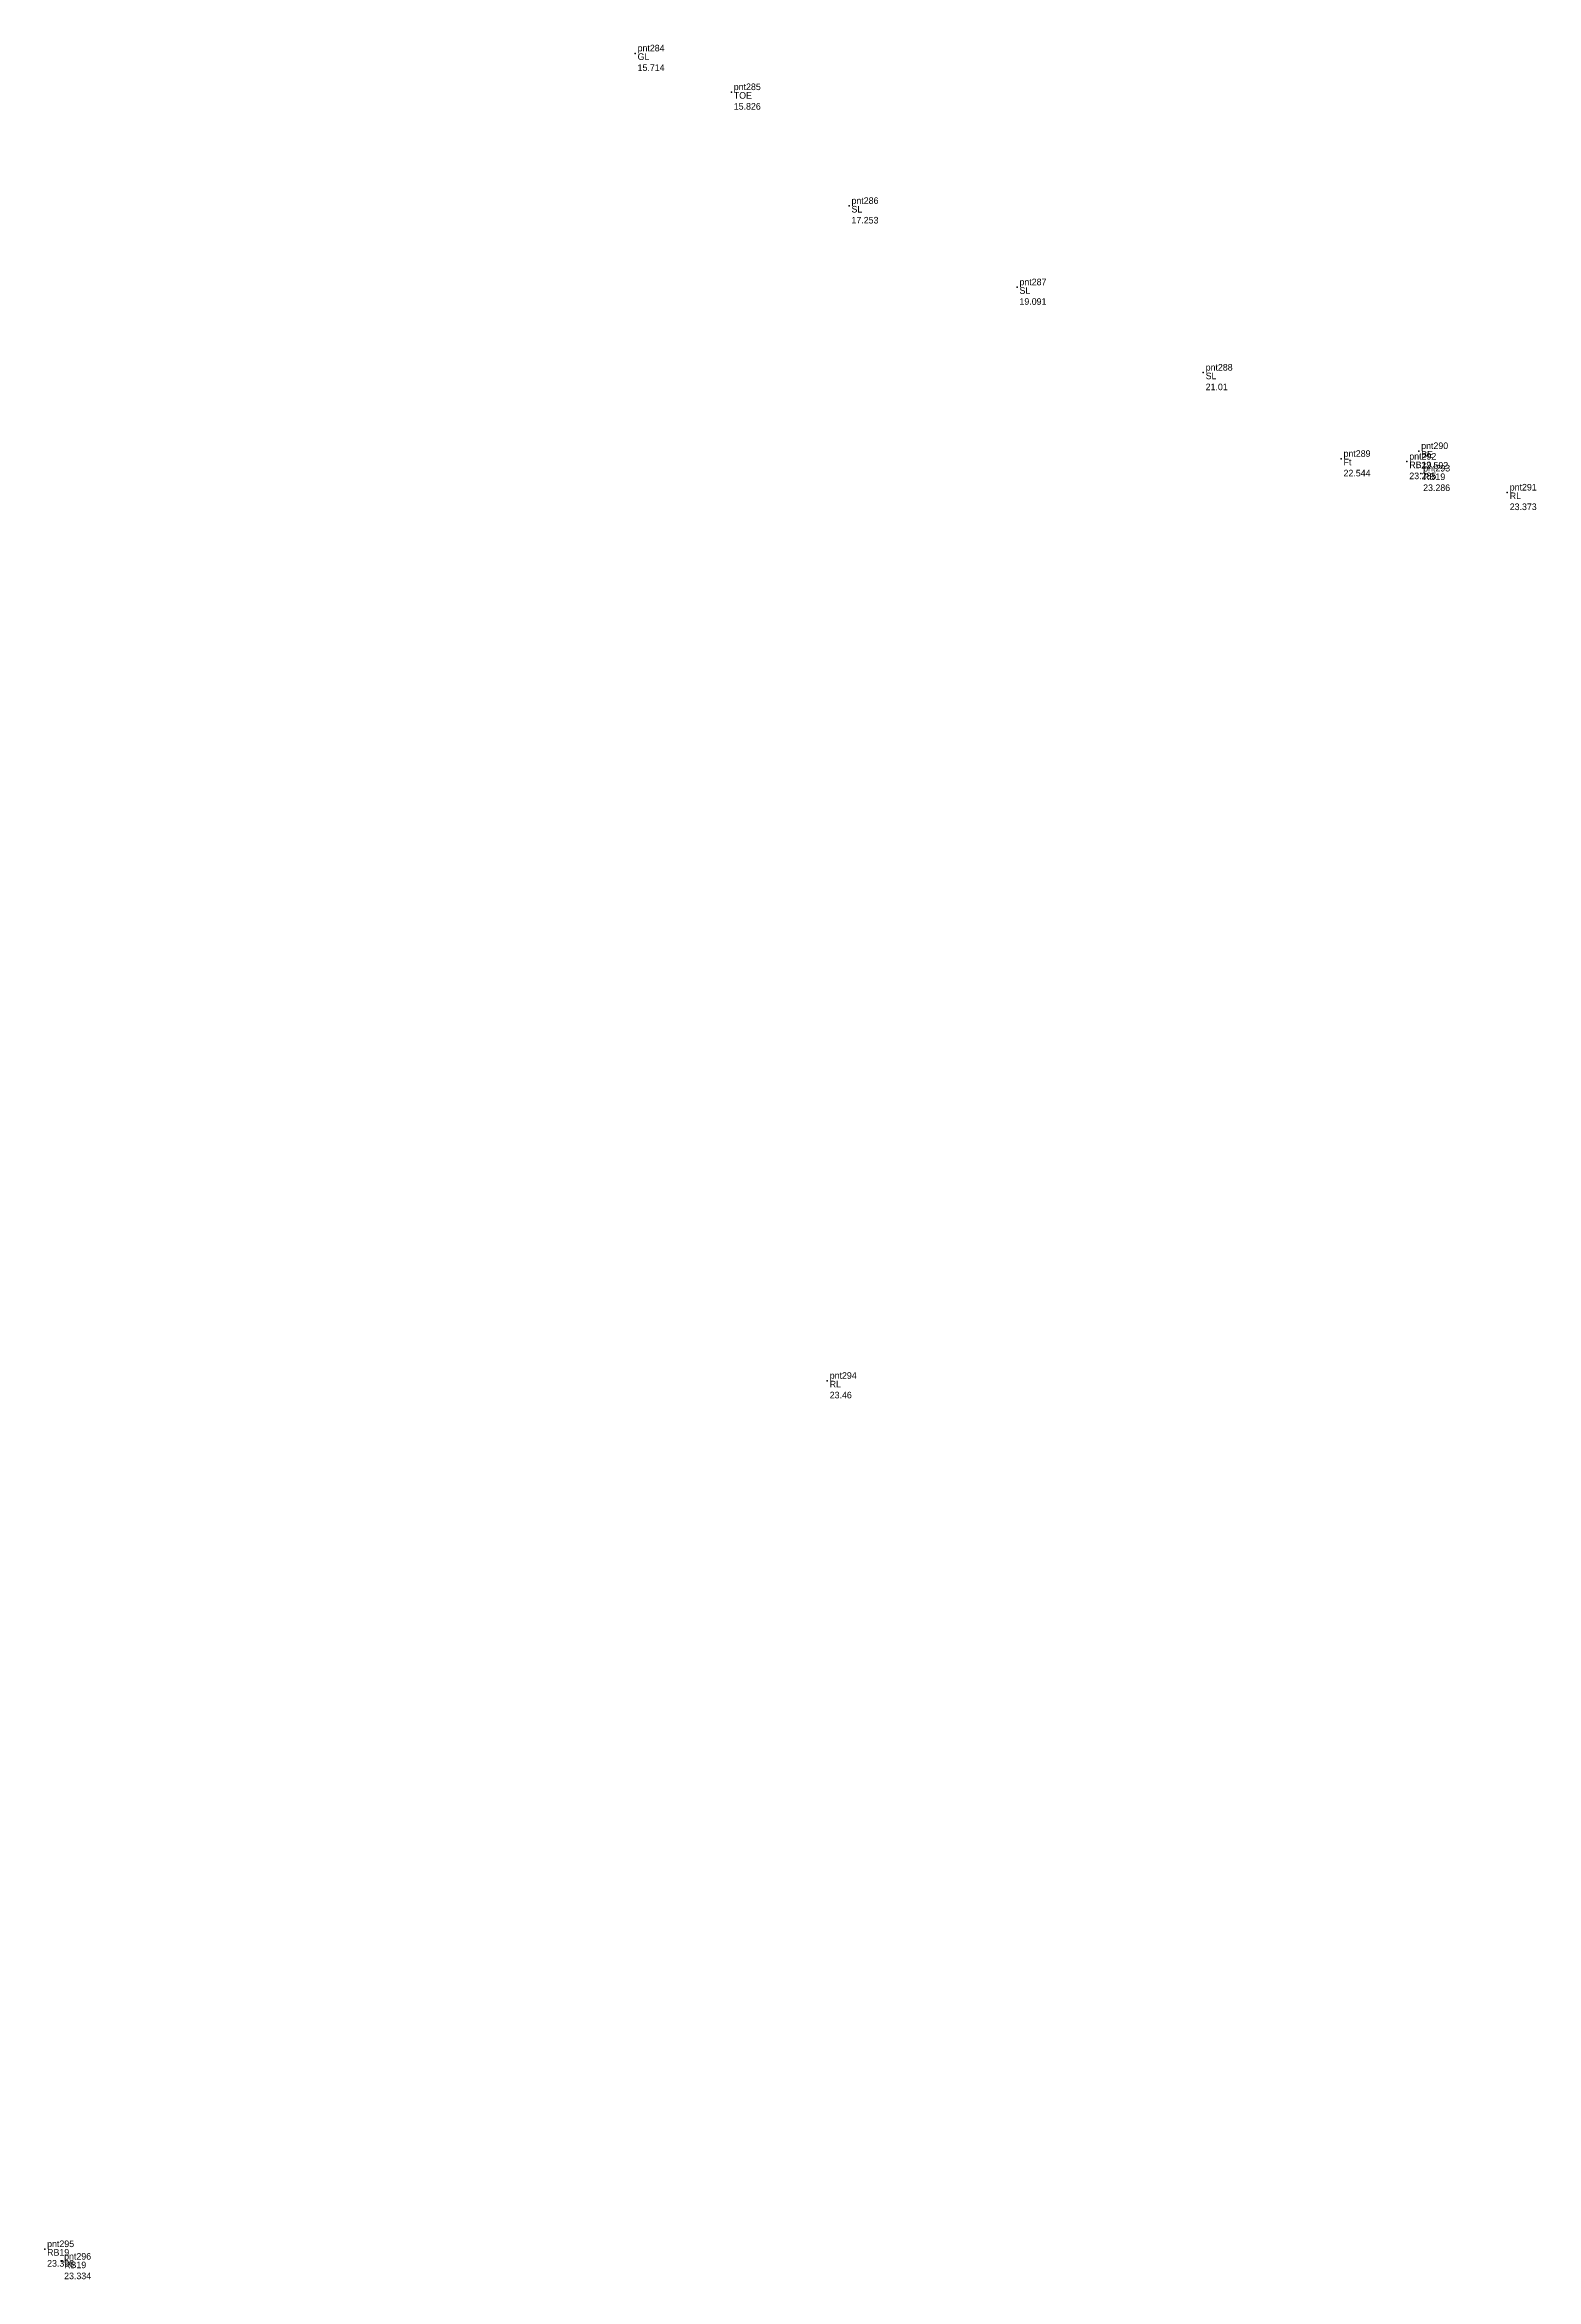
# Model space of a CAD drawing. Header units: metres. Extents: x 169978 to 830021, y 964681 to 1014880.
# Drawn here: x 179076.1 to 179110.1, y 981801.5 to 981852.3 of the extents above; entities that cross this region are included whole.
import ezdxf

# ---------------------------------------------------------------- set-up
doc = ezdxf.new("R2010")
doc.units = ezdxf.units.M

msp = doc.modelspace()

# ---------------------------------------------------------------- texts
at = {"layer": 'TN TO MDU CS L.H.S CH 10-800 TO 14-600_Code', "char_height": 0.15, "attachment_point": 1}
for s, insert, width in [(' GL', (179089.577, 981852.135, 15.714), 0.45), (' TOE', (179091.765, 981851.254, 15.826), 0.6), (' SL', (179094.443, 981848.665, 17.253), 0.45), (' SL', (179098.265, 981846.815, 19.091), 0.45), (' SL', (179102.501, 981844.873, 21.01), 0.45), (' BE', (179107.405, 981843.089, 22.592), 0.45), (' Ft', (179105.638, 981842.912, 22.544), 0.45), (' RB19', (179107.134, 981842.849, 23.285), 0.75), (' RB19', (179107.449, 981842.579, 23.286), 0.75), (' RL', (179109.419, 981842.146, 23.373), 0.45), (' RL', (179093.948, 981821.94, 23.46), 0.45), (' RB19', (179076.143, 981802.189, 23.398), 0.75), (' RB19', (179076.53, 981801.904, 23.334), 0.75)]:
    msp.add_mtext(s, dxfattribs=dict(at, insert=insert, width=width))
at = {"layer": 'TN TO MDU CS L.H.S CH 10-800 TO 14-600_Height', "char_height": 0.15, "attachment_point": 1}
for s, insert, width in [('\\P 15.714', (179089.577, 981852.135, 15.714), 1.08), ('\\P 15.826', (179091.765, 981851.254, 15.826), 1.08), ('\\P 17.253', (179094.443, 981848.665, 17.253), 1.08), ('\\P 19.091', (179098.265, 981846.815, 19.091), 1.08), ('\\P 21.01', (179102.501, 981844.873, 21.01), 0.96), ('\\P 22.544', (179105.638, 981842.912, 22.544), 1.08), ('\\P 23.285', (179107.134, 981842.849, 23.285), 1.08), ('\\P 22.592', (179107.405, 981843.089, 22.592), 1.08), ('\\P 23.286', (179107.449, 981842.579, 23.286), 1.08), ('\\P 23.373', (179109.419, 981842.146, 23.373), 1.08), ('\\P 23.46', (179093.948, 981821.94, 23.46), 0.96), ('\\P 23.398', (179076.143, 981802.189, 23.398), 1.08), ('\\P 23.334', (179076.53, 981801.904, 23.334), 1.08)]:
    msp.add_mtext(s, dxfattribs=dict(at, insert=insert, width=width))
at = {"layer": 'TN TO MDU CS L.H.S CH 10-800 TO 14-600_Name', "char_height": 0.15, "width": 1.05, "attachment_point": 7}
for s, insert in [(' pnt284', (179089.577, 981852.135, 15.714)), (' pnt285', (179091.765, 981851.254, 15.826)), (' pnt286', (179094.443, 981848.665, 17.253)), (' pnt287', (179098.265, 981846.815, 19.091)), (' pnt288', (179102.501, 981844.873, 21.01)), (' pnt289', (179105.638, 981842.912, 22.544)), (' pnt292', (179107.134, 981842.849, 23.285)), (' pnt290', (179107.405, 981843.089, 22.592)), (' pnt293', (179107.449, 981842.579, 23.286)), (' pnt291', (179109.419, 981842.146, 23.373)), (' pnt294', (179093.948, 981821.94, 23.46)), (' pnt295', (179076.143, 981802.189, 23.398)), (' pnt296', (179076.53, 981801.904, 23.334))]:
    msp.add_mtext(s, dxfattribs=dict(at, insert=insert))

# ---------------------------------------------------------------- linework, layer by layer
at = {"layer": 'TN TO MDU CS L.H.S CH 10-800 TO 14-600_Survey'}
for p in [(179089.577, 981852.135, 15.714), (179091.765, 981851.254, 15.826), (179094.443, 981848.665, 17.253), (179098.265, 981846.815, 19.091), (179102.501, 981844.873, 21.01), (179107.405, 981843.089, 22.592), (179105.638, 981842.912, 22.544), (179107.134, 981842.849, 23.285), (179107.449, 981842.579, 23.286), (179109.419, 981842.146, 23.373), (179093.948, 981821.94, 23.46), (179076.143, 981802.189, 23.398), (179076.53, 981801.904, 23.334)]:
    msp.add_point(p, dxfattribs=at)

msp.set_redraw_order([(e.dxf.handle, doc.entitydb.next_handle()) for e in msp.query("TEXT MTEXT ATTDEF DIMENSION ARC_DIMENSION")])  # texts and dimensions are drawn at this point

doc.saveas('drawing.dxf')
